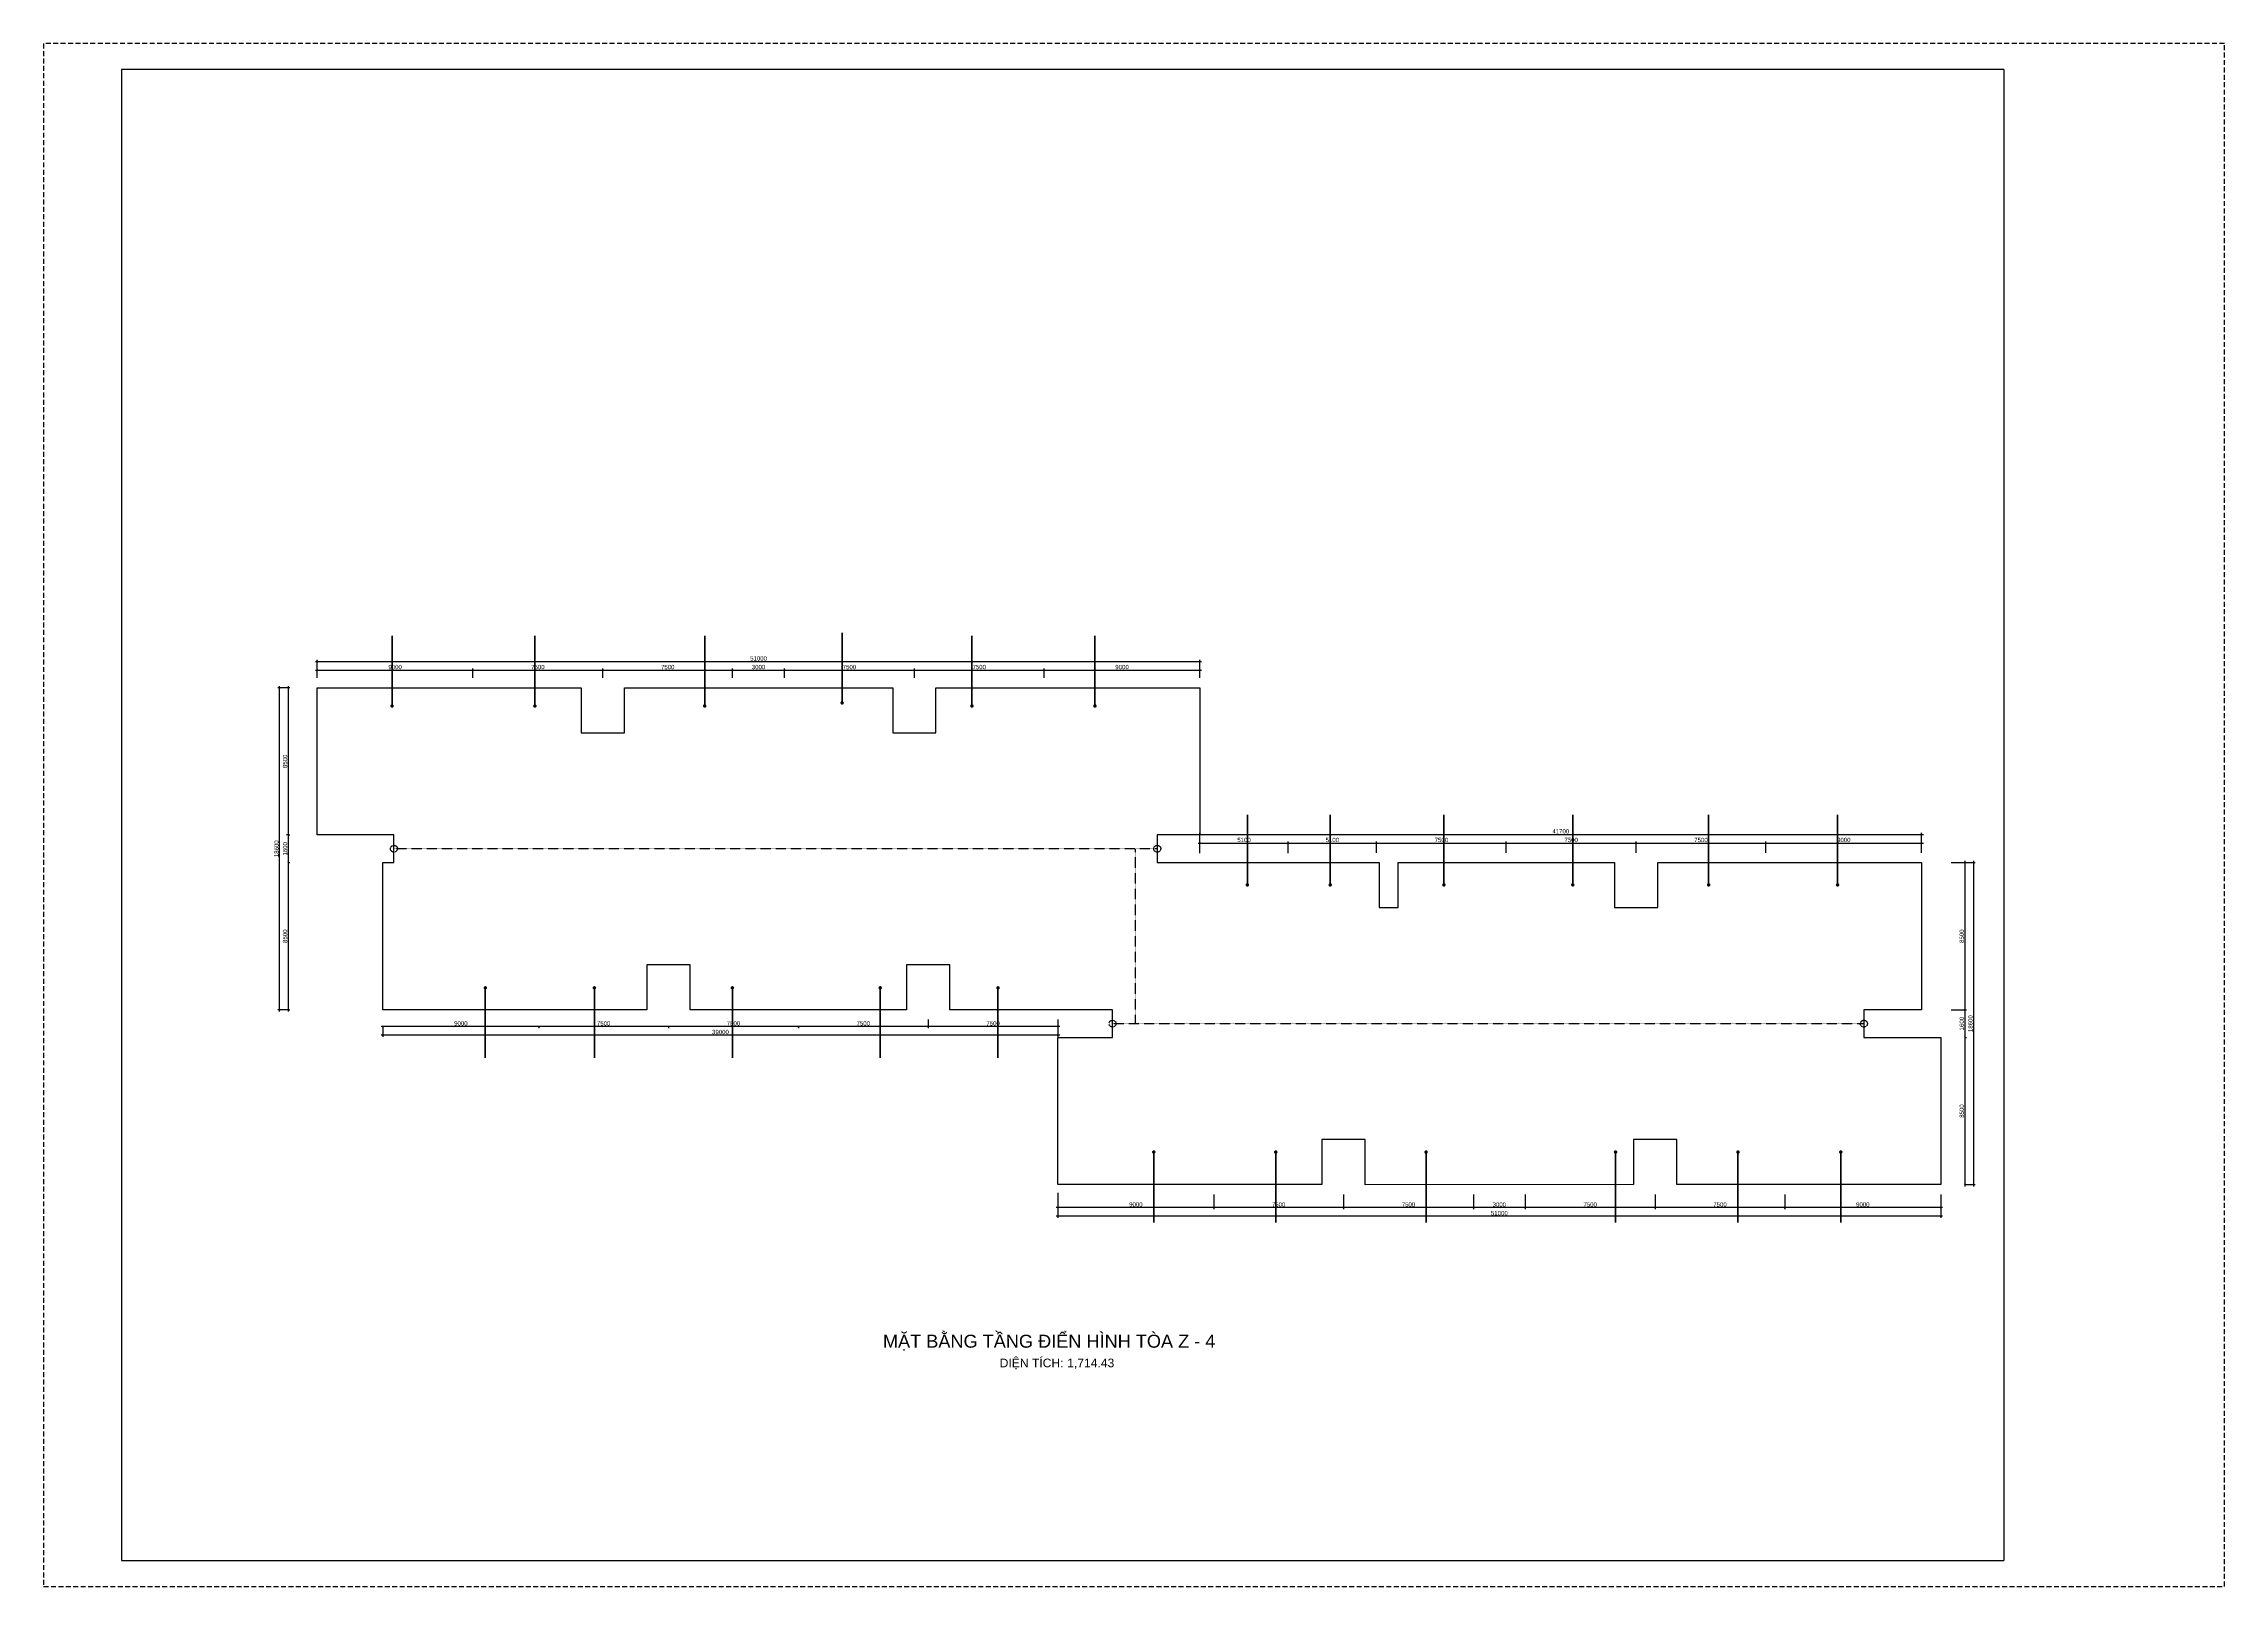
# Model space of a CAD drawing. Header units: millimetres. Extents: x 43 to 126043, y -89269 to -169.
import ezdxf
from ezdxf.enums import TextEntityAlignment as Align

# ---------------------------------------------------------------- set-up
doc = ezdxf.new("R2010")
doc.units = ezdxf.units.MM
doc.linetypes.add('HIDDEN', pattern=[9.525, 6.35, -3.175])
doc.layers.get('0').update_dxf_attribs({"color": 231})
doc.layers.get('DefPoints').update_dxf_attribs({"color": 191})
doc.layers.add('A-SHBD', color=7, linetype='Continuous', lineweight=35)
doc.layers.add('A-TEXT', color=255, linetype='Continuous', lineweight=25)
doc.layers.add('ls-dim', color=7, linetype='Continuous')
doc.layers.add('MDI-BAO', color=1, linetype='Continuous')
doc.layers.add('MDI-HANHLANG', color=5, linetype='HIDDEN', plot=False)
doc.styles.add('250602-MB CO CAU CĂN HO X1-3A-1$0$style1', font='arial.ttf')
doc.styles.add('VTK_Arial', font='arial.ttf', dxfattribs={"width": 0.8})
doc.dimstyles.new('250602-MB CO CAU CĂN HO X1-3A-1$0$Dim_50', dxfattribs={"dimscale": 50, "dimtxt": 2, "dimasz": 1.5, "dimexe": 1, "dimexo": 0, "dimgap": 1, "dimtad": 1, "dimdec": 0, "dimlfac": -1, "dimzin": 12, "dimdsep": 46, "dimtxsty": '250602-MB CO CAU CĂN HO X1-3A-1$0$style1', "dimblk1": '250602-MB CO CAU CĂN HO X1-3A-1$0$_ARCHTICK', "dimblk2": '250602-MB CO CAU CĂN HO X1-3A-1$0$_ARCHTICK', "dimsah": 1, "dimcen": 1.5, "dimdle": 1.5, "dimclrd": 256, "dimclre": 256, "dimclrt": 2, "dimadec": 1, "dimazin": 3, "dimtm": 1e-09, "dimtfac": 0.416667, "dimtdec": 0, "dimtix": 1, "dimtmove": 2, "dimatfit": 3, "dimfxl": 7, "dimfxlon": 1, "dimtolj": 1, "dimtzin": 0, "dimlwd": -1, "dimlwe": -1, "dimarcsym": 1})
doc.dimstyles.new('A-2.5-DIM100', dxfattribs={"dimscale": 100, "dimtxt": 2.5, "dimasz": 1, "dimexe": 1, "dimexo": 0, "dimgap": 0.5, "dimtad": 1, "dimdec": 0, "dimzin": 12, "dimdsep": 46, "dimtxsty": 'VTK_Arial', "dimblk": 'ARCHTICK', "dimcen": 0, "dimdle": 1, "dimclrd": 256, "dimclre": 256, "dimclrt": 7, "dimadec": 1, "dimazin": 3, "dimtfac": 1, "dimtdec": 0, "dimtmove": 0, "dimatfit": 2, "dimfxl": 20, "dimtolj": 1, "dimtzin": 0, "dimlwd": -1, "dimlwe": -1, "dimarcsym": 0})

# ---------------------------------------------------------------- blocks, each defined once
blk = doc.blocks.new('VTK-A1_BoKhungTen')
at = {"layer": 'DefPoints', "linetype": 'HIDDEN', "ltscale": 0.3}
blk.add_lwpolyline([(0, -594), (840, -594), (840, 0), (0, 0)], close=True, dxfattribs=at)
at = {"layer": 'DefPoints'}
for points in [[(755, -10), (30, -10), (30, -584), (755, -584)], [(755, -10), (755, -584)]]:
    blk.add_lwpolyline(points, dxfattribs=at)
blk = doc.blocks.new('250602-MB CO CAU CĂN HO X1-3A-1$0$_ARCHTICK')
at = {"color": 0, "linetype": 'ByBlock', "const_width": 0.15}
blk.add_lwpolyline([(-0.5, -0.5), (0.5, 0.5)], dxfattribs=at)
blk = doc.blocks.new('_ArchTick')
at = {"color": 0, "linetype": 'ByBlock', "const_width": 0.15}
blk.add_lwpolyline([(-0.5, -0.5), (0.5, 0.5)], dxfattribs=at)
blk = doc.blocks.new('*D291')
at = {"layer": 'DefPoints', "color": 0, "transparency": 16777216}
for p in [(24852, -36352), (15852, -36802, 0), (24852, -36802, 0)]:
    blk.add_point(p, dxfattribs=at)
at = {"layer": 'ls-dim', "transparency": 16777216}
for p, q in [((15752, -36352), (24952, -36352)), ((15852, -36802), (15852, -36252)), ((24852, -36802), (24852, -36252))]:
    blk.add_line(p, q, dxfattribs=at)
at = {"layer": 'ls-dim', "transparency": 16777216, "xscale": 100, "yscale": 100, "zscale": 100, "rotation": 180}
blk.add_blockref('_ArchTick', (15852, -36352), dxfattribs=at)
at = {"layer": 'ls-dim', "transparency": 16777216, "xscale": 100, "yscale": 100, "zscale": 100}
blk.add_blockref('_ArchTick', (24852, -36352), dxfattribs=at)
at = {"layer": 'ls-dim', "color": 7, "transparency": 16777216, "insert": (20352, -36175), "char_height": 250, "attachment_point": 5, "style": 'VTK_Arial'}
blk.add_mtext('\\A1;9000', dxfattribs=at)
blk = doc.blocks.new('*D292')
at = {"layer": 'DefPoints', "color": 0, "transparency": 16777216}
for p in [(32352, -36352), (24852, -36802, 0), (32352, -36802, 0)]:
    blk.add_point(p, dxfattribs=at)
at = {"layer": 'ls-dim', "transparency": 16777216}
for p, q in [((24752, -36352), (32452, -36352)), ((24852, -36802), (24852, -36252)), ((32352, -36802), (32352, -36252))]:
    blk.add_line(p, q, dxfattribs=at)
at = {"layer": 'ls-dim', "transparency": 16777216, "xscale": 100, "yscale": 100, "zscale": 100}
for p, rotation in [((24852, -36352), 179.9999999999972), ((32352, -36352), 359.9999999999972)]:
    blk.add_blockref('_ArchTick', p, dxfattribs=dict(at, rotation=rotation))
at = {"layer": 'ls-dim', "color": 7, "transparency": 16777216, "insert": (28602, -36175), "char_height": 250, "attachment_point": 5, "style": 'VTK_Arial'}
blk.add_mtext('\\A1;7500', dxfattribs=at)
blk = doc.blocks.new('*D293')
at = {"layer": 'DefPoints', "color": 0, "transparency": 16777216}
for p in [(39852, -36352), (32352, -36802, 0), (39852, -36802, 0)]:
    blk.add_point(p, dxfattribs=at)
at = {"layer": 'ls-dim', "transparency": 16777216}
for p, q in [((32252, -36352), (39952, -36352)), ((32352, -36802), (32352, -36252)), ((39852, -36802), (39852, -36252))]:
    blk.add_line(p, q, dxfattribs=at)
at = {"layer": 'ls-dim', "transparency": 16777216, "xscale": 100, "yscale": 100, "zscale": 100}
for p, rotation in [((32352, -36352), 179.9999999999972), ((39852, -36352), 359.9999999999972)]:
    blk.add_blockref('_ArchTick', p, dxfattribs=dict(at, rotation=rotation))
at = {"layer": 'ls-dim', "color": 7, "transparency": 16777216, "insert": (36102, -36175), "char_height": 250, "attachment_point": 5, "style": 'VTK_Arial'}
blk.add_mtext('\\A1;7500', dxfattribs=at)
blk = doc.blocks.new('*D294')
at = {"layer": 'DefPoints', "color": 0, "transparency": 16777216}
for p in [(42852, -36352), (39852, -36802, 0), (42852, -36802, 0)]:
    blk.add_point(p, dxfattribs=at)
at = {"layer": 'ls-dim', "transparency": 16777216}
for p, q in [((39752, -36352), (42952, -36352)), ((39852, -36802), (39852, -36252)), ((42852, -36802), (42852, -36252))]:
    blk.add_line(p, q, dxfattribs=at)
at = {"layer": 'ls-dim', "transparency": 16777216, "xscale": 100, "yscale": 100, "zscale": 100}
for p, rotation in [((39852, -36352), 179.9999999999972), ((42852, -36352), 359.9999999999972)]:
    blk.add_blockref('_ArchTick', p, dxfattribs=dict(at, rotation=rotation))
at = {"layer": 'ls-dim', "color": 7, "transparency": 16777216, "insert": (41352, -36175), "char_height": 250, "attachment_point": 5, "style": 'VTK_Arial'}
blk.add_mtext('\\A1;3000', dxfattribs=at)
blk = doc.blocks.new('*D295')
at = {"layer": 'DefPoints', "color": 0, "transparency": 16777216}
for p in [(50352, -36352), (42852, -36802, 0), (50352, -36802, 0)]:
    blk.add_point(p, dxfattribs=at)
at = {"layer": 'ls-dim', "transparency": 16777216}
for p, q in [((42752, -36352), (50452, -36352)), ((42852, -36802), (42852, -36252)), ((50352, -36802), (50352, -36252))]:
    blk.add_line(p, q, dxfattribs=at)
at = {"layer": 'ls-dim', "transparency": 16777216, "xscale": 100, "yscale": 100, "zscale": 100}
for p, rotation in [((42852, -36352), 179.9999999999972), ((50352, -36352), 359.9999999999972)]:
    blk.add_blockref('_ArchTick', p, dxfattribs=dict(at, rotation=rotation))
at = {"layer": 'ls-dim', "color": 7, "transparency": 16777216, "insert": (46602, -36175), "char_height": 250, "attachment_point": 5, "style": 'VTK_Arial'}
blk.add_mtext('\\A1;7500', dxfattribs=at)
blk = doc.blocks.new('*D296')
at = {"layer": 'DefPoints', "color": 0, "transparency": 16777216}
for p in [(57852, -36352), (50352, -36802, 0), (57852, -36802, 0)]:
    blk.add_point(p, dxfattribs=at)
at = {"layer": 'ls-dim', "transparency": 16777216}
for p, q in [((50252, -36352), (57952, -36352)), ((50352, -36802), (50352, -36252)), ((57852, -36802), (57852, -36252))]:
    blk.add_line(p, q, dxfattribs=at)
at = {"layer": 'ls-dim', "transparency": 16777216, "xscale": 100, "yscale": 100, "zscale": 100}
for p, rotation in [((50352, -36352), 179.9999999999972), ((57852, -36352), 359.9999999999972)]:
    blk.add_blockref('_ArchTick', p, dxfattribs=dict(at, rotation=rotation))
at = {"layer": 'ls-dim', "color": 7, "transparency": 16777216, "insert": (54102, -36175), "char_height": 250, "attachment_point": 5, "style": 'VTK_Arial'}
blk.add_mtext('\\A1;7500', dxfattribs=at)
blk = doc.blocks.new('*D297')
at = {"layer": 'DefPoints', "color": 0, "transparency": 16777216}
for p in [(66852, -36352), (57852, -36802, 0), (66852, -36802, 0)]:
    blk.add_point(p, dxfattribs=at)
at = {"layer": 'ls-dim', "transparency": 16777216}
for p, q in [((57752, -36352), (66952, -36352)), ((57852, -36802), (57852, -36252)), ((66852, -36802), (66852, -36252))]:
    blk.add_line(p, q, dxfattribs=at)
at = {"layer": 'ls-dim', "transparency": 16777216, "xscale": 100, "yscale": 100, "zscale": 100}
for p, rotation in [((57852, -36352), 179.9999999999972), ((66852, -36352), 359.9999999999972)]:
    blk.add_blockref('_ArchTick', p, dxfattribs=dict(at, rotation=rotation))
at = {"layer": 'ls-dim', "color": 7, "transparency": 16777216, "insert": (62352, -36175), "char_height": 250, "attachment_point": 5, "style": 'VTK_Arial'}
blk.add_mtext('\\A1;9000', dxfattribs=at)
blk = doc.blocks.new('*D298')
at = {"layer": 'DefPoints', "color": 0, "transparency": 16777216}
for p in [(71952, -46340), (66852, -46917, 0), (71952, -46917, 0)]:
    blk.add_point(p, dxfattribs=at)
at = {"layer": 'ls-dim', "transparency": 16777216}
for p, q in [((66752, -46340), (72052, -46340)), ((66852, -46917), (66852, -46240)), ((71952, -46917), (71952, -46240))]:
    blk.add_line(p, q, dxfattribs=at)
at = {"layer": 'ls-dim', "transparency": 16777216, "xscale": 100, "yscale": 100, "zscale": 100, "rotation": 180}
blk.add_blockref('_ArchTick', (66852, -46340), dxfattribs=at)
at = {"layer": 'ls-dim', "transparency": 16777216, "xscale": 100, "yscale": 100, "zscale": 100}
blk.add_blockref('_ArchTick', (71952, -46340), dxfattribs=at)
at = {"layer": 'ls-dim', "color": 7, "transparency": 16777216, "insert": (69402, -46162), "char_height": 250, "attachment_point": 5, "style": 'VTK_Arial'}
blk.add_mtext('\\A1;5100', dxfattribs=at)
blk = doc.blocks.new('*D299')
at = {"layer": 'DefPoints', "color": 0, "transparency": 16777216}
for p in [(77052, -46340), (71952, -46917, 0), (77052, -46902, 0)]:
    blk.add_point(p, dxfattribs=at)
at = {"layer": 'ls-dim', "transparency": 16777216}
for p, q in [((71852, -46340), (77152, -46340)), ((71952, -46917), (71952, -46240)), ((77052, -46902), (77052, -46240))]:
    blk.add_line(p, q, dxfattribs=at)
at = {"layer": 'ls-dim', "transparency": 16777216, "xscale": 100, "yscale": 100, "zscale": 100, "rotation": 180}
blk.add_blockref('_ArchTick', (71952, -46340), dxfattribs=at)
at = {"layer": 'ls-dim', "transparency": 16777216, "xscale": 100, "yscale": 100, "zscale": 100}
blk.add_blockref('_ArchTick', (77052, -46340), dxfattribs=at)
at = {"layer": 'ls-dim', "color": 7, "transparency": 16777216, "insert": (74502, -46162), "char_height": 250, "attachment_point": 5, "style": 'VTK_Arial'}
blk.add_mtext('\\A1;5100', dxfattribs=at)
blk = doc.blocks.new('*D300')
at = {"layer": 'DefPoints', "color": 0, "transparency": 16777216}
for p in [(84552, -46340), (77052, -46902, 0), (84552, -46902, 0)]:
    blk.add_point(p, dxfattribs=at)
at = {"layer": 'ls-dim', "transparency": 16777216}
for p, q in [((76952, -46340), (84652, -46340)), ((77052, -46902), (77052, -46240)), ((84552, -46902), (84552, -46240))]:
    blk.add_line(p, q, dxfattribs=at)
at = {"layer": 'ls-dim', "transparency": 16777216, "xscale": 100, "yscale": 100, "zscale": 100, "rotation": 180}
blk.add_blockref('_ArchTick', (77052, -46340), dxfattribs=at)
at = {"layer": 'ls-dim', "transparency": 16777216, "xscale": 100, "yscale": 100, "zscale": 100}
blk.add_blockref('_ArchTick', (84552, -46340), dxfattribs=at)
at = {"layer": 'ls-dim', "color": 7, "transparency": 16777216, "insert": (80802, -46162), "char_height": 250, "attachment_point": 5, "style": 'VTK_Arial'}
blk.add_mtext('\\A1;7500', dxfattribs=at)
blk = doc.blocks.new('*D301')
at = {"layer": 'DefPoints', "color": 0, "transparency": 16777216}
for p in [(92052, -46340), (84552, -46902, 0), (92052, -46902, 0)]:
    blk.add_point(p, dxfattribs=at)
at = {"layer": 'ls-dim', "transparency": 16777216}
for p, q in [((84452, -46340), (92152, -46340)), ((84552, -46902), (84552, -46240)), ((92052, -46902), (92052, -46240))]:
    blk.add_line(p, q, dxfattribs=at)
at = {"layer": 'ls-dim', "transparency": 16777216, "xscale": 100, "yscale": 100, "zscale": 100, "rotation": 180}
blk.add_blockref('_ArchTick', (84552, -46340), dxfattribs=at)
at = {"layer": 'ls-dim', "transparency": 16777216, "xscale": 100, "yscale": 100, "zscale": 100}
blk.add_blockref('_ArchTick', (92052, -46340), dxfattribs=at)
at = {"layer": 'ls-dim', "color": 7, "transparency": 16777216, "insert": (88302, -46162), "char_height": 250, "attachment_point": 5, "style": 'VTK_Arial'}
blk.add_mtext('\\A1;7500', dxfattribs=at)
blk = doc.blocks.new('*D302')
at = {"layer": 'DefPoints', "color": 0, "transparency": 16777216}
for p in [(99552, -46340), (92052, -46902, 0), (99552, -46902, 0)]:
    blk.add_point(p, dxfattribs=at)
at = {"layer": 'ls-dim', "transparency": 16777216}
for p, q in [((91952, -46340), (99652, -46340)), ((92052, -46902), (92052, -46240)), ((99552, -46902), (99552, -46240))]:
    blk.add_line(p, q, dxfattribs=at)
at = {"layer": 'ls-dim', "transparency": 16777216, "xscale": 100, "yscale": 100, "zscale": 100, "rotation": 180}
blk.add_blockref('_ArchTick', (92052, -46340), dxfattribs=at)
at = {"layer": 'ls-dim', "transparency": 16777216, "xscale": 100, "yscale": 100, "zscale": 100}
blk.add_blockref('_ArchTick', (99552, -46340), dxfattribs=at)
at = {"layer": 'ls-dim', "color": 7, "transparency": 16777216, "insert": (95802, -46162), "char_height": 250, "attachment_point": 5, "style": 'VTK_Arial'}
blk.add_mtext('\\A1;7500', dxfattribs=at)
blk = doc.blocks.new('*D303')
at = {"layer": 'DefPoints', "color": 0, "transparency": 16777216}
for p in [(108552, -46340), (99552, -46902, 0), (108552, -46902, 0)]:
    blk.add_point(p, dxfattribs=at)
at = {"layer": 'ls-dim', "transparency": 16777216}
for p, q in [((99452, -46340), (108652, -46340)), ((99552, -46902), (99552, -46240)), ((108552, -46902), (108552, -46240))]:
    blk.add_line(p, q, dxfattribs=at)
at = {"layer": 'ls-dim', "transparency": 16777216, "xscale": 100, "yscale": 100, "zscale": 100, "rotation": 180}
blk.add_blockref('_ArchTick', (99552, -46340), dxfattribs=at)
at = {"layer": 'ls-dim', "transparency": 16777216, "xscale": 100, "yscale": 100, "zscale": 100}
blk.add_blockref('_ArchTick', (108552, -46340), dxfattribs=at)
at = {"layer": 'ls-dim', "color": 7, "transparency": 16777216, "insert": (104052, -46162), "char_height": 250, "attachment_point": 5, "style": 'VTK_Arial'}
blk.add_mtext('\\A1;9000', dxfattribs=at)
blk = doc.blocks.new('*D304')
at = {"layer": 'DefPoints', "color": 0, "transparency": 16777216}
for p in [(110252, -47468, 0), (110252, -55968, 0), (111047, -55968)]:
    blk.add_point(p, dxfattribs=at)
at = {"layer": 'ls-dim', "transparency": 16777216}
for p, q in [((110252, -47468), (111147, -47468)), ((111047, -47368), (111047, -56068)), ((110252, -55968), (111147, -55968))]:
    blk.add_line(p, q, dxfattribs=at)
at = {"layer": 'ls-dim', "transparency": 16777216, "xscale": 100, "yscale": 100, "zscale": 100}
for p, rotation in [((111047, -47468), 90), ((111047, -55968), 270)]:
    blk.add_blockref('_ArchTick', p, dxfattribs=dict(at, rotation=rotation))
at = {"layer": 'ls-dim', "color": 7, "transparency": 16777216, "insert": (110869, -51718), "char_height": 250, "attachment_point": 5, "rotation": 90, "style": 'VTK_Arial'}
blk.add_mtext('\\A1;8500', dxfattribs=at)
blk = doc.blocks.new('*D305')
at = {"layer": 'DefPoints', "color": 0, "transparency": 16777216}
for p in [(110252, -55968, 0), (111047, -57568, 0), (111047, -57568)]:
    blk.add_point(p, dxfattribs=at)
at = {"layer": 'ls-dim', "transparency": 16777216}
for p, q in [((110252, -55968), (111147, -55968)), ((111047, -55868), (111047, -57668)), ((111047, -57568), (111147, -57568))]:
    blk.add_line(p, q, dxfattribs=at)
at = {"layer": 'ls-dim', "transparency": 16777216, "xscale": 100, "yscale": 100, "zscale": 100}
for p, rotation in [((111047, -55968), 90), ((111047, -57568), 270)]:
    blk.add_blockref('_ArchTick', p, dxfattribs=dict(at, rotation=rotation))
at = {"layer": 'ls-dim', "color": 7, "transparency": 16777216, "insert": (110869, -56768), "char_height": 250, "attachment_point": 5, "rotation": 90, "style": 'VTK_Arial'}
blk.add_mtext('\\A1;1600', dxfattribs=at)
blk = doc.blocks.new('*D306')
at = {"layer": 'DefPoints', "color": 0, "transparency": 16777216}
for p in [(111047, -57568, 0), (111047, -66068, 0), (111047, -66068)]:
    blk.add_point(p, dxfattribs=at)
at = {"layer": 'ls-dim', "transparency": 16777216}
for p, q in [((111047, -57468), (111047, -66168)), ((111047, -57568), (111147, -57568)), ((111047, -66068), (111147, -66068))]:
    blk.add_line(p, q, dxfattribs=at)
at = {"layer": 'ls-dim', "transparency": 16777216, "xscale": 100, "yscale": 100, "zscale": 100}
for p, rotation in [((111047, -57568), 90), ((111047, -66068), 270)]:
    blk.add_blockref('_ArchTick', p, dxfattribs=dict(at, rotation=rotation))
at = {"layer": 'ls-dim', "color": 7, "transparency": 16777216, "insert": (110869, -61818), "char_height": 250, "attachment_point": 5, "rotation": 90, "style": 'VTK_Arial'}
blk.add_mtext('\\A1;8500', dxfattribs=at)
blk = doc.blocks.new('*D307')
at = {"layer": 'DefPoints', "color": 0, "transparency": 16777216}
for p in [(100652, -66635, 0), (109652, -66635, 0), (100652, -67392)]:
    blk.add_point(p, dxfattribs=at)
at = {"layer": 'ls-dim', "transparency": 16777216}
for p, q in [((100652, -66635), (100652, -67492)), ((109652, -66635), (109652, -67492)), ((109752, -67392), (100552, -67392))]:
    blk.add_line(p, q, dxfattribs=at)
at = {"layer": 'ls-dim', "transparency": 16777216, "xscale": 100, "yscale": 100, "zscale": 100, "rotation": 180}
blk.add_blockref('_ArchTick', (100652, -67392), dxfattribs=at)
at = {"layer": 'ls-dim', "transparency": 16777216, "xscale": 100, "yscale": 100, "zscale": 100}
blk.add_blockref('_ArchTick', (109652, -67392), dxfattribs=at)
at = {"layer": 'ls-dim', "color": 7, "transparency": 16777216, "insert": (105152, -67215), "char_height": 250, "attachment_point": 5, "style": 'VTK_Arial'}
blk.add_mtext('\\A1;9000', dxfattribs=at)
blk = doc.blocks.new('*D308')
at = {"layer": 'DefPoints', "color": 0, "transparency": 16777216}
for p in [(93152, -66635, 0), (100652, -66635, 0), (93152, -67392)]:
    blk.add_point(p, dxfattribs=at)
at = {"layer": 'ls-dim', "transparency": 16777216}
for p, q in [((93152, -66635), (93152, -67492)), ((100652, -66635), (100652, -67492)), ((100752, -67392), (93052, -67392))]:
    blk.add_line(p, q, dxfattribs=at)
at = {"layer": 'ls-dim', "transparency": 16777216, "xscale": 100, "yscale": 100, "zscale": 100, "rotation": 180}
blk.add_blockref('_ArchTick', (93152, -67392), dxfattribs=at)
at = {"layer": 'ls-dim', "transparency": 16777216, "xscale": 100, "yscale": 100, "zscale": 100}
blk.add_blockref('_ArchTick', (100652, -67392), dxfattribs=at)
at = {"layer": 'ls-dim', "color": 7, "transparency": 16777216, "insert": (96902, -67215), "char_height": 250, "attachment_point": 5, "style": 'VTK_Arial'}
blk.add_mtext('\\A1;7500', dxfattribs=at)
blk = doc.blocks.new('*D309')
at = {"layer": 'DefPoints', "color": 0, "transparency": 16777216}
for p in [(85652, -66635, 0), (93152, -66635, 0), (85652, -67392)]:
    blk.add_point(p, dxfattribs=at)
at = {"layer": 'ls-dim', "transparency": 16777216}
for p, q in [((85652, -66635), (85652, -67492)), ((93152, -66635), (93152, -67492)), ((93252, -67392), (85552, -67392))]:
    blk.add_line(p, q, dxfattribs=at)
at = {"layer": 'ls-dim', "transparency": 16777216, "xscale": 100, "yscale": 100, "zscale": 100, "rotation": 180}
blk.add_blockref('_ArchTick', (85652, -67392), dxfattribs=at)
at = {"layer": 'ls-dim', "transparency": 16777216, "xscale": 100, "yscale": 100, "zscale": 100}
blk.add_blockref('_ArchTick', (93152, -67392), dxfattribs=at)
at = {"layer": 'ls-dim', "color": 7, "transparency": 16777216, "insert": (89402, -67215), "char_height": 250, "attachment_point": 5, "style": 'VTK_Arial'}
blk.add_mtext('\\A1;7500', dxfattribs=at)
blk = doc.blocks.new('*D310')
at = {"layer": 'DefPoints', "color": 0, "transparency": 16777216}
for p in [(82652, -66635, 0), (85652, -66635, 0), (82652, -67392)]:
    blk.add_point(p, dxfattribs=at)
at = {"layer": 'ls-dim', "transparency": 16777216}
for p, q in [((82652, -66635), (82652, -67492)), ((85652, -66635), (85652, -67492)), ((85752, -67392), (82552, -67392))]:
    blk.add_line(p, q, dxfattribs=at)
at = {"layer": 'ls-dim', "transparency": 16777216, "xscale": 100, "yscale": 100, "zscale": 100, "rotation": 180}
blk.add_blockref('_ArchTick', (82652, -67392), dxfattribs=at)
at = {"layer": 'ls-dim', "transparency": 16777216, "xscale": 100, "yscale": 100, "zscale": 100}
blk.add_blockref('_ArchTick', (85652, -67392), dxfattribs=at)
at = {"layer": 'ls-dim', "color": 7, "transparency": 16777216, "insert": (84152, -67215), "char_height": 250, "attachment_point": 5, "style": 'VTK_Arial'}
blk.add_mtext('\\A1;3000', dxfattribs=at)
blk = doc.blocks.new('*D311')
at = {"layer": 'DefPoints', "color": 0, "transparency": 16777216}
for p in [(75152, -66635, 0), (82652, -66635, 0), (75152, -67392)]:
    blk.add_point(p, dxfattribs=at)
at = {"layer": 'ls-dim', "transparency": 16777216}
for p, q in [((75152, -66635), (75152, -67492)), ((82652, -66635), (82652, -67492)), ((82752, -67392), (75052, -67392))]:
    blk.add_line(p, q, dxfattribs=at)
at = {"layer": 'ls-dim', "transparency": 16777216, "xscale": 100, "yscale": 100, "zscale": 100, "rotation": 180}
blk.add_blockref('_ArchTick', (75152, -67392), dxfattribs=at)
at = {"layer": 'ls-dim', "transparency": 16777216, "xscale": 100, "yscale": 100, "zscale": 100}
blk.add_blockref('_ArchTick', (82652, -67392), dxfattribs=at)
at = {"layer": 'ls-dim', "color": 7, "transparency": 16777216, "insert": (78902, -67215), "char_height": 250, "attachment_point": 5, "style": 'VTK_Arial'}
blk.add_mtext('\\A1;7500', dxfattribs=at)
blk = doc.blocks.new('*D312')
at = {"layer": 'DefPoints', "color": 0, "transparency": 16777216}
for p in [(67652, -66635, 0), (75152, -66635, 0), (67652, -67392)]:
    blk.add_point(p, dxfattribs=at)
at = {"layer": 'ls-dim', "transparency": 16777216}
for p, q in [((67652, -66635), (67652, -67492)), ((75152, -66635), (75152, -67492)), ((75252, -67392), (67552, -67392))]:
    blk.add_line(p, q, dxfattribs=at)
at = {"layer": 'ls-dim', "transparency": 16777216, "xscale": 100, "yscale": 100, "zscale": 100, "rotation": 180}
blk.add_blockref('_ArchTick', (67652, -67392), dxfattribs=at)
at = {"layer": 'ls-dim', "transparency": 16777216, "xscale": 100, "yscale": 100, "zscale": 100}
blk.add_blockref('_ArchTick', (75152, -67392), dxfattribs=at)
at = {"layer": 'ls-dim', "color": 7, "transparency": 16777216, "insert": (71402, -67215), "char_height": 250, "attachment_point": 5, "style": 'VTK_Arial'}
blk.add_mtext('\\A1;7500', dxfattribs=at)
blk = doc.blocks.new('*D313')
at = {"layer": 'DefPoints', "color": 0, "transparency": 16777216}
for p in [(58652, -66538, 0), (67652, -66635, 0), (58652, -67392)]:
    blk.add_point(p, dxfattribs=at)
at = {"layer": 'ls-dim', "transparency": 16777216}
for p, q in [((58652, -66538), (58652, -67492)), ((67652, -66635), (67652, -67492)), ((67752, -67392), (58552, -67392))]:
    blk.add_line(p, q, dxfattribs=at)
at = {"layer": 'ls-dim', "transparency": 16777216, "xscale": 100, "yscale": 100, "zscale": 100, "rotation": 180}
blk.add_blockref('_ArchTick', (58652, -67392), dxfattribs=at)
at = {"layer": 'ls-dim', "transparency": 16777216, "xscale": 100, "yscale": 100, "zscale": 100}
blk.add_blockref('_ArchTick', (67652, -67392), dxfattribs=at)
at = {"layer": 'ls-dim', "color": 7, "transparency": 16777216, "insert": (63152, -67215), "char_height": 250, "attachment_point": 5, "style": 'VTK_Arial'}
blk.add_mtext('\\A1;9000', dxfattribs=at)
blk = doc.blocks.new('*D314')
at = {"layer": 'DefPoints', "color": 0, "transparency": 16777216}
for p in [(51152, -56535, 0), (58652, -56535, 0), (51152, -56931)]:
    blk.add_point(p, dxfattribs=at)
at = {"layer": 'ls-dim', "transparency": 16777216}
for p, q in [((51152, -56535), (51152, -57031)), ((58652, -56535), (58652, -57031)), ((58752, -56931), (51052, -56931))]:
    blk.add_line(p, q, dxfattribs=at)
at = {"layer": 'ls-dim', "transparency": 16777216, "xscale": 100, "yscale": 100, "zscale": 100, "rotation": 180}
blk.add_blockref('_ArchTick', (51152, -56931), dxfattribs=at)
at = {"layer": 'ls-dim', "transparency": 16777216, "xscale": 100, "yscale": 100, "zscale": 100}
blk.add_blockref('_ArchTick', (58652, -56931), dxfattribs=at)
at = {"layer": 'ls-dim', "color": 7, "transparency": 16777216, "insert": (54902, -56754), "char_height": 250, "attachment_point": 5, "style": 'VTK_Arial'}
blk.add_mtext('\\A1;7500', dxfattribs=at)
blk = doc.blocks.new('*D315')
at = {"layer": 'DefPoints', "color": 0, "transparency": 16777216}
for p in [(51152, -56535, 0), (43652, -56931, 0), (43652, -56931)]:
    blk.add_point(p, dxfattribs=at)
at = {"layer": 'ls-dim', "transparency": 16777216}
for p, q in [((51152, -56535), (51152, -57031)), ((51252, -56931), (43552, -56931)), ((43652, -56931), (43652, -57031))]:
    blk.add_line(p, q, dxfattribs=at)
at = {"layer": 'ls-dim', "transparency": 16777216, "xscale": 100, "yscale": 100, "zscale": 100, "rotation": 180}
blk.add_blockref('_ArchTick', (43652, -56931), dxfattribs=at)
at = {"layer": 'ls-dim', "transparency": 16777216, "xscale": 100, "yscale": 100, "zscale": 100}
blk.add_blockref('_ArchTick', (51152, -56931), dxfattribs=at)
at = {"layer": 'ls-dim', "color": 7, "transparency": 16777216, "insert": (47402, -56754), "char_height": 250, "attachment_point": 5, "style": 'VTK_Arial'}
blk.add_mtext('\\A1;7500', dxfattribs=at)
blk = doc.blocks.new('*D316')
at = {"layer": 'DefPoints', "color": 0, "transparency": 16777216}
for p in [(36152, -56931, 0), (36152, -56931), (43652, -56931, 0)]:
    blk.add_point(p, dxfattribs=at)
at = {"layer": 'ls-dim', "transparency": 16777216}
for p, q in [((43752, -56931), (36052, -56931)), ((36152, -56931), (36152, -57031)), ((43652, -56931), (43652, -57031))]:
    blk.add_line(p, q, dxfattribs=at)
at = {"layer": 'ls-dim', "transparency": 16777216, "xscale": 100, "yscale": 100, "zscale": 100, "rotation": 180}
blk.add_blockref('_ArchTick', (36152, -56931), dxfattribs=at)
at = {"layer": 'ls-dim', "transparency": 16777216, "xscale": 100, "yscale": 100, "zscale": 100}
blk.add_blockref('_ArchTick', (43652, -56931), dxfattribs=at)
at = {"layer": 'ls-dim', "color": 7, "transparency": 16777216, "insert": (39902, -56754), "char_height": 250, "attachment_point": 5, "style": 'VTK_Arial'}
blk.add_mtext('\\A1;7500', dxfattribs=at)
blk = doc.blocks.new('*D317')
at = {"layer": 'DefPoints', "color": 0, "transparency": 16777216}
for p in [(28652, -56931, 0), (28652, -56931), (36152, -56931, 0)]:
    blk.add_point(p, dxfattribs=at)
at = {"layer": 'ls-dim', "transparency": 16777216}
for p, q in [((36252, -56931), (28552, -56931)), ((28652, -56931), (28652, -57031)), ((36152, -56931), (36152, -57031))]:
    blk.add_line(p, q, dxfattribs=at)
at = {"layer": 'ls-dim', "transparency": 16777216, "xscale": 100, "yscale": 100, "zscale": 100, "rotation": 180}
blk.add_blockref('_ArchTick', (28652, -56931), dxfattribs=at)
at = {"layer": 'ls-dim', "transparency": 16777216, "xscale": 100, "yscale": 100, "zscale": 100}
blk.add_blockref('_ArchTick', (36152, -56931), dxfattribs=at)
at = {"layer": 'ls-dim', "color": 7, "transparency": 16777216, "insert": (32402, -56754), "char_height": 250, "attachment_point": 5, "style": 'VTK_Arial'}
blk.add_mtext('\\A1;7500', dxfattribs=at)
blk = doc.blocks.new('*D318')
at = {"layer": 'DefPoints', "color": 0, "transparency": 16777216}
for p in [(19652, -56931, 0), (19652, -56931), (28652, -56931, 0)]:
    blk.add_point(p, dxfattribs=at)
at = {"layer": 'ls-dim', "transparency": 16777216}
for p, q in [((28752, -56931), (19552, -56931)), ((19652, -56931), (19652, -57031)), ((28652, -56931), (28652, -57031))]:
    blk.add_line(p, q, dxfattribs=at)
at = {"layer": 'ls-dim', "transparency": 16777216, "xscale": 100, "yscale": 100, "zscale": 100, "rotation": 180}
blk.add_blockref('_ArchTick', (19652, -56931), dxfattribs=at)
at = {"layer": 'ls-dim', "transparency": 16777216, "xscale": 100, "yscale": 100, "zscale": 100}
blk.add_blockref('_ArchTick', (28652, -56931), dxfattribs=at)
at = {"layer": 'ls-dim', "color": 7, "transparency": 16777216, "insert": (24152, -56754), "char_height": 250, "attachment_point": 5, "style": 'VTK_Arial'}
blk.add_mtext('\\A1;9000', dxfattribs=at)
blk = doc.blocks.new('*D319')
at = {"layer": 'DefPoints', "color": 0, "transparency": 16777216}
for p in [(14172, -37369, 0), (14172, -45869, 0), (14172, -45869)]:
    blk.add_point(p, dxfattribs=at)
at = {"layer": 'ls-dim', "transparency": 16777216}
for p, q in [((14172, -37369), (14072, -37369)), ((14172, -37269), (14172, -45969)), ((14172, -45869), (14072, -45869))]:
    blk.add_line(p, q, dxfattribs=at)
at = {"layer": 'ls-dim', "transparency": 16777216, "xscale": 100, "yscale": 100, "zscale": 100}
for p, rotation in [((14172, -37369), 90), ((14172, -45869), 270)]:
    blk.add_blockref('_ArchTick', p, dxfattribs=dict(at, rotation=rotation))
at = {"layer": 'ls-dim', "color": 7, "transparency": 16777216, "insert": (13994, -41619), "char_height": 250, "attachment_point": 5, "rotation": 90, "style": 'VTK_Arial'}
blk.add_mtext('\\A1;8500', dxfattribs=at)
blk = doc.blocks.new('*D320')
at = {"layer": 'DefPoints', "color": 0, "transparency": 16777216}
for p in [(14172, -45869, 0), (14172, -47469, 0), (14172, -47469)]:
    blk.add_point(p, dxfattribs=at)
at = {"layer": 'ls-dim', "transparency": 16777216}
for p, q in [((14172, -45769), (14172, -47569)), ((14172, -45869), (14272, -45869)), ((14172, -47469), (14272, -47469))]:
    blk.add_line(p, q, dxfattribs=at)
at = {"layer": 'ls-dim', "transparency": 16777216, "xscale": 100, "yscale": 100, "zscale": 100}
for p, rotation in [((14172, -45869), 90), ((14172, -47469), 270)]:
    blk.add_blockref('_ArchTick', p, dxfattribs=dict(at, rotation=rotation))
at = {"layer": 'ls-dim', "color": 7, "transparency": 16777216, "insert": (13994, -46669), "char_height": 250, "attachment_point": 5, "rotation": 90, "style": 'VTK_Arial'}
blk.add_mtext('\\A1;1600', dxfattribs=at)
blk = doc.blocks.new('*D321')
at = {"layer": 'DefPoints', "color": 0, "transparency": 16777216}
for p in [(14172, -47469, 0), (14172, -55969, 0), (14172, -55969)]:
    blk.add_point(p, dxfattribs=at)
at = {"layer": 'ls-dim', "transparency": 16777216}
for p, q in [((14172, -47369), (14172, -56069)), ((14172, -47469), (14272, -47469)), ((14172, -55969), (14272, -55969))]:
    blk.add_line(p, q, dxfattribs=at)
at = {"layer": 'ls-dim', "transparency": 16777216, "xscale": 100, "yscale": 100, "zscale": 100}
for p, rotation in [((14172, -47469), 90), ((14172, -55969), 270)]:
    blk.add_blockref('_ArchTick', p, dxfattribs=dict(at, rotation=rotation))
at = {"layer": 'ls-dim', "color": 7, "transparency": 16777216, "insert": (13994, -51719), "char_height": 250, "attachment_point": 5, "rotation": 90, "style": 'VTK_Arial'}
blk.add_mtext('\\A1;8500', dxfattribs=at)
blk = doc.blocks.new('*D322')
at = {"layer": 'DefPoints', "color": 0, "transparency": 16777216}
for p in [(66852, -35852), (66852, -36527), (15852, -36802, 0)]:
    blk.add_point(p, dxfattribs=at)
at = {"layer": 'ls-dim', "transparency": 16777216}
for p, q in [((15752, -35852), (66952, -35852)), ((15852, -36802), (15852, -35752)), ((66852, -36527), (66852, -35752))]:
    blk.add_line(p, q, dxfattribs=at)
at = {"layer": 'ls-dim', "transparency": 16777216, "xscale": 100, "yscale": 100, "zscale": 100}
for p, rotation in [((15852, -35852), 179.9999999999972), ((66852, -35852), 359.9999999999972)]:
    blk.add_blockref('_ArchTick', p, dxfattribs=dict(at, rotation=rotation))
at = {"layer": 'ls-dim', "color": 7, "transparency": 16777216, "insert": (41352, -35675), "char_height": 250, "attachment_point": 5, "style": 'VTK_Arial'}
blk.add_mtext('\\A1;51000', dxfattribs=at)
blk = doc.blocks.new('*D323')
at = {"layer": 'DefPoints', "color": 0, "transparency": 16777216}
for p in [(108552, -45840), (108552, -46571), (66852, -46917, 0)]:
    blk.add_point(p, dxfattribs=at)
at = {"layer": 'ls-dim', "transparency": 16777216}
for p, q in [((66752, -45840), (108652, -45840)), ((66852, -46917), (66852, -45740)), ((108552, -46571), (108552, -45740))]:
    blk.add_line(p, q, dxfattribs=at)
at = {"layer": 'ls-dim', "transparency": 16777216, "xscale": 100, "yscale": 100, "zscale": 100, "rotation": 180}
blk.add_blockref('_ArchTick', (66852, -45840), dxfattribs=at)
at = {"layer": 'ls-dim', "transparency": 16777216, "xscale": 100, "yscale": 100, "zscale": 100}
blk.add_blockref('_ArchTick', (108552, -45840), dxfattribs=at)
at = {"layer": 'ls-dim', "color": 7, "transparency": 16777216, "insert": (87702, -45662), "char_height": 250, "attachment_point": 5, "style": 'VTK_Arial'}
blk.add_mtext('\\A1;41700', dxfattribs=at)
blk = doc.blocks.new('*D324')
at = {"layer": 'DefPoints', "color": 0, "transparency": 16777216}
for p in [(110252, -47468, 0), (111047, -66068, 0), (111547, -66068)]:
    blk.add_point(p, dxfattribs=at)
at = {"layer": 'ls-dim', "transparency": 16777216}
for p, q in [((110252, -47468), (111647, -47468)), ((111547, -47368), (111547, -66168)), ((111047, -66068), (111647, -66068))]:
    blk.add_line(p, q, dxfattribs=at)
at = {"layer": 'ls-dim', "transparency": 16777216, "xscale": 100, "yscale": 100, "zscale": 100}
for p, rotation in [((111547, -47468), 90), ((111547, -66068), 270)]:
    blk.add_blockref('_ArchTick', p, dxfattribs=dict(at, rotation=rotation))
at = {"layer": 'ls-dim', "color": 7, "transparency": 16777216, "insert": (111369, -56768), "char_height": 250, "attachment_point": 5, "rotation": 90, "style": 'VTK_Arial'}
blk.add_mtext('\\A1;18600', dxfattribs=at)
blk = doc.blocks.new('*D325')
at = {"layer": 'DefPoints', "color": 0, "transparency": 16777216}
for p in [(109652, -66635, 0), (58652, -67015), (58652, -67892)]:
    blk.add_point(p, dxfattribs=at)
at = {"layer": 'ls-dim', "transparency": 16777216}
for p, q in [((109652, -66635), (109652, -67992)), ((109752, -67892), (58552, -67892)), ((58652, -67015), (58652, -67992))]:
    blk.add_line(p, q, dxfattribs=at)
at = {"layer": 'ls-dim', "transparency": 16777216, "xscale": 100, "yscale": 100, "zscale": 100, "rotation": 180}
blk.add_blockref('_ArchTick', (58652, -67892), dxfattribs=at)
at = {"layer": 'ls-dim', "transparency": 16777216, "xscale": 100, "yscale": 100, "zscale": 100}
blk.add_blockref('_ArchTick', (109652, -67892), dxfattribs=at)
at = {"layer": 'ls-dim', "color": 7, "transparency": 16777216, "insert": (84152, -67715), "char_height": 250, "attachment_point": 5, "style": 'VTK_Arial'}
blk.add_mtext('\\A1;51000', dxfattribs=at)
blk = doc.blocks.new('*D326')
at = {"layer": 'DefPoints', "color": 0, "transparency": 16777216}
for p in [(58652, -56535, 0), (19652, -56931), (19652, -57431)]:
    blk.add_point(p, dxfattribs=at)
at = {"layer": 'ls-dim', "transparency": 16777216}
for p, q in [((58652, -56535), (58652, -57531)), ((58752, -57431), (19552, -57431)), ((19652, -56931), (19652, -57531))]:
    blk.add_line(p, q, dxfattribs=at)
at = {"layer": 'ls-dim', "transparency": 16777216, "xscale": 100, "yscale": 100, "zscale": 100, "rotation": 180}
blk.add_blockref('_ArchTick', (19652, -57431), dxfattribs=at)
at = {"layer": 'ls-dim', "transparency": 16777216, "xscale": 100, "yscale": 100, "zscale": 100}
blk.add_blockref('_ArchTick', (58652, -57431), dxfattribs=at)
at = {"layer": 'ls-dim', "color": 7, "transparency": 16777216, "insert": (39152, -57253), "char_height": 250, "attachment_point": 5, "style": 'VTK_Arial'}
blk.add_mtext('\\A1;39000', dxfattribs=at)
blk = doc.blocks.new('*D327')
at = {"layer": 'DefPoints', "color": 0, "transparency": 16777216}
for p in [(13672, -37369), (14261, -37369), (14172, -55969, 0)]:
    blk.add_point(p, dxfattribs=at)
at = {"layer": 'ls-dim', "transparency": 16777216}
for p, q in [((14261, -37369), (13572, -37369)), ((13672, -56069), (13672, -37269)), ((14172, -55969), (13572, -55969))]:
    blk.add_line(p, q, dxfattribs=at)
at = {"layer": 'ls-dim', "transparency": 16777216, "xscale": 100, "yscale": 100, "zscale": 100}
for p, rotation in [((13672, -37369), 90), ((13672, -55969), 270)]:
    blk.add_blockref('_ArchTick', p, dxfattribs=dict(at, rotation=rotation))
at = {"layer": 'ls-dim', "color": 7, "transparency": 16777216, "insert": (13494, -46669), "char_height": 250, "attachment_point": 5, "rotation": 90, "style": 'VTK_Arial'}
blk.add_mtext('\\A1;18600', dxfattribs=at)

msp = doc.modelspace()

# ---------------------------------------------------------------- linework, layer by layer
at = {"layer": 'MDI-BAO', "elevation": 0}
msp.add_lwpolyline([(15851.9, -37368.5), (31101.9, -37368.5), (31101.9, -39968.2), (33601.9, -39968.2), (33601.9, -37368.5), (49101.9, -37368.5), (49101, -39968), (51601.9, -39968), (51601.9, -37368.5), (66851.9, -37368.5), (66851.9, -45868.5), (64386.9, -45868.5), (64386.9, -47468.5), (77201.9, -47468.5), (77201.9, -50067.9), (78301.9, -50067.9), (78301.9, -47468.5), (90801.9, -47468.5), (90801.9, -50067.9), (93301.9, -50068.1), (93301.9, -47468.5), (108551.9, -47468.5), (108551.9, -55968.5), (105216.9, -55968.5), (105216.9, -57568.5), (109651.9, -57568.5), (109651.9, -66068.5), (94401.9, -66068.4), (94402.8, -63469), (91901.9, -63469), (91901.9, -66068.4), (76401.9, -66083.4), (76402.8, -63468.4), (73901.9, -63468.4), (73901.9, -66068.4), (58651.9, -66068.5), (58651.9, -57568.5), (61801.9, -57568.5), (61801.9, -55968.5), (52401.9, -55968.5), (52402.8, -53369), (49901.9, -53369), (49901.9, -55968.5), (37401.9, -55968.5), (37402.8, -53369), (34901.9, -53369), (34901.9, -55968.5), (19651.9, -55968.5), (19651.9, -47468.5), (20286.9, -47468.5), (20286.9, -45868.5), (15851.9, -45868.5)], close=True, dxfattribs=at)
at = {"layer": 'MDI-HANHLANG'}
for p, q in [((64386.9, -46668.5, 0), (20286.9, -46668.5, 0)), ((63101.9, -46668.5), (63101.9, -56768.5)), ((61801.9, -56768.5, 0), (105216.9, -56768.5, 0))]:
    msp.add_line(p, q, dxfattribs=at)
for centre in [(20286.9, -46668.5, 0), (64386.9, -46668.5, 0), (61801.9, -56768.5, 0), (105216.9, -56768.5, 0)]:
    msp.add_circle(centre, 200, dxfattribs=at)

# ---------------------------------------------------------------- block references
at = {"layer": 'DefPoints', "xscale": 150, "yscale": 150, "zscale": 150}
msp.add_blockref('VTK-A1_BoKhungTen', (43.4, -168.9), dxfattribs=at)

# ---------------------------------------------------------------- texts
at = {"layer": 'A-TEXT', "style": 'VTK_Arial'}
msp.add_text('MẶT BẰNG TẦNG ĐIỂN HÌNH TÒA Z - 4', height=750, dxfattribs=at).set_placement((58141.5, -75483.9), align=Align.CENTER)
for s, p in [('DIỆN TÍCH:', (55283.9, -76615)), ('1,714.43', (59185.3, -76615))]:
    msp.add_text(s, height=500, dxfattribs=at).set_placement(p)

# ---------------------------------------------------------------- dimensions: what is measured, and where the dimension line sits
at = {"layer": 'ls-dim'}
for base, p1, p2, angle, override, picture, middle in [((66851.9, -35852.3), (15851.9, -36802, 0), (66851.9, -36527.1), 180, {"dimpost": '\\X'}, '*D322', (41351.9, -35674.7)), ((32351.9, -36352.3), (24851.9, -36802, 0), (32351.9, -36802, 0), 180, {"dimpost": '\\X', "dimtmove": 1}, '*D292', (28601.9, -36174.7)), ((39851.9, -36352.3), (32351.9, -36802, 0), (39851.9, -36802, 0), 180, {"dimpost": '\\X', "dimtmove": 1}, '*D293', (36101.9, -36174.7)), ((42851.9, -36352.3), (39851.9, -36802, 0), (42851.9, -36802, 0), 180, {"dimpost": '\\X', "dimtmove": 1}, '*D294', (41351.9, -36174.6)), ((50351.9, -36352.3), (42851.9, -36802, 0), (50351.9, -36802, 0), 180, {"dimpost": '\\X', "dimtmove": 1}, '*D295', (46601.9, -36174.7)), ((57851.9, -36352.3), (50351.9, -36802, 0), (57851.9, -36802, 0), 180, {"dimpost": '\\X', "dimtmove": 1}, '*D296', (54101.9, -36174.7)), ((66851.9, -36352.3), (57851.9, -36802, 0), (66851.9, -36802, 0), 180, {"dimpost": '\\X', "dimtmove": 1}, '*D297', (62351.9, -36174.7)), ((13671.7, -37368.5), (14171.7, -55968.5, 0), (14260.8, -37368.5), 90, {"dimpost": '\\X', "dimtmove": 1}, '*D327', (13494.1, -46668.5)), ((14171.7, -47468.5), (14171.7, -45868.5, 0), (14171.7, -47468.5, 0), 90, {"dimpost": '\\X', "dimtmove": 1}, '*D320', (13994.1, -46668.5)), ((108551.9, -45839.5), (66851.9, -46916.9, 0), (108551.9, -46570.7), 180, {"dimpost": '\\X'}, '*D323', (87701.9, -45661.9)), ((77051.9, -46339.5), (71951.9, -46916.9, 0), (77051.9, -46901.9, 0), 180, {"dimpost": '\\X', "dimtmove": 1}, '*D299', (74501.9, -46161.9)), ((84551.9, -46339.5), (77051.9, -46901.9, 0), (84551.9, -46901.9, 0), 180, {"dimpost": '\\X', "dimtmove": 1}, '*D300', (80801.9, -46161.9)), ((92051.9, -46339.5), (84551.9, -46901.9, 0), (92051.9, -46901.9, 0), 180, {"dimpost": '\\X', "dimtmove": 1}, '*D301', (88301.9, -46161.9)), ((99551.9, -46339.5), (92051.9, -46901.9, 0), (99551.9, -46901.9, 0), 180, {"dimpost": '\\X', "dimtmove": 1}, '*D302', (95801.9, -46161.9)), ((108551.9, -46339.5), (99551.9, -46901.9, 0), (108551.9, -46901.9, 0), 180, {"dimpost": '\\X', "dimtmove": 1}, '*D303', (104051.9, -46161.9)), ((14171.7, -55968.5), (14171.7, -47468.5, 0), (14171.7, -55968.5, 0), 90, {"dimpost": '\\X', "dimtmove": 1}, '*D321', (13994.1, -51718.5)), ((111546.6, -66068.5), (110251.9, -47468.5, 0), (111046.6, -66068.5, 0), 90, {"dimpost": '\\X'}, '*D324', (111368.9, -56768.5)), ((111046.6, -57568.5), (110251.9, -55968.5, 0), (111046.6, -57568.5, 0), 90, {"dimpost": '\\X', "dimtmove": 1}, '*D305', (110868.9, -56768.5)), ((111046.6, -66068.5), (111046.6, -57568.5, 0), (111046.6, -66068.5, 0), 90, {"dimpost": '\\X', "dimtmove": 1}, '*D306', (110868.9, -61818.5))]:
    dim = msp.add_linear_dim(base=base, p1=p1, p2=p2, angle=angle, dimstyle='A-2.5-DIM100', override=override, dxfattribs=at)
    dim.commit()
    dim.dimension.update_dxf_attribs({"geometry": picture, "text_midpoint": middle})
for p1, p2, distance, picture, middle in [((15851.9, -36802, 0), (24851.9, -36802, 0), 449.7, '*D291', (20351.9, -36174.7)), ((14171.7, -37368.5, 0), (14171.7, -45868.5, 0), 0, '*D319', (13994.1, -41618.5)), ((66851.9, -46916.9, 0), (71951.9, -46916.9, 0), 577.4, '*D298', (69401.9, -46161.9)), ((110251.9, -47468.5, 0), (110251.9, -55968.5, 0), 794.7, '*D304', (110868.9, -51718.5)), ((58651.9, -56535, 0), (51151.9, -56535, 0), 396.1, '*D314', (54901.9, -56753.5)), ((109651.9, -66635, 0), (100651.9, -66635, 0), 757.4, '*D307', (105151.9, -67214.7))]:
    dim = msp.add_aligned_dim(p1=p1, p2=p2, distance=distance, dimstyle='A-2.5-DIM100', override={"dimpost": '\\X'}, dxfattribs=at)
    dim.commit()
    dim.dimension.update_dxf_attribs({"geometry": picture, "text_midpoint": middle})
for base, p1, p2, override, picture, middle in [((19651.9, -57431.2), (58651.9, -56535, 0), (19651.9, -56931.2), {"dimpost": '\\X'}, '*D326', (39151.9, -57253.5)), ((19651.9, -56931.2), (28651.9, -56931.2, 0), (19651.9, -56931.2, 0), {"dimpost": '\\X', "dimtmove": 1}, '*D318', (24151.9, -56753.5)), ((28651.9, -56931.2), (36151.9, -56931.2, 0), (28651.9, -56931.2, 0), {"dimpost": '\\X', "dimtmove": 1}, '*D317', (32401.9, -56753.5)), ((36151.9, -56931.2), (43651.9, -56931.2, 0), (36151.9, -56931.2, 0), {"dimpost": '\\X', "dimtmove": 1}, '*D316', (39901.9, -56753.5)), ((43651.9, -56931.2), (51151.9, -56535, 0), (43651.9, -56931.2, 0), {"dimpost": '\\X', "dimtmove": 1}, '*D315', (47401.9, -56753.5)), ((58651.9, -67392.4), (67651.9, -66635, 0), (58651.9, -66538.1, 0), {"dimpost": '\\X', "dimtmove": 1}, '*D313', (63151.9, -67214.7)), ((58651.9, -67892.4), (109651.9, -66635, 0), (58651.9, -67015.2), {"dimpost": '\\X'}, '*D325', (84151.9, -67714.7)), ((67651.9, -67392.4), (75151.9, -66635, 0), (67651.9, -66635, 0), {"dimpost": '\\X', "dimtmove": 1}, '*D312', (71401.9, -67214.7)), ((75151.9, -67392.4), (82651.9, -66635, 0), (75151.9, -66635, 0), {"dimpost": '\\X', "dimtmove": 1}, '*D311', (78901.9, -67214.7)), ((82651.9, -67392.4), (85651.9, -66635, 0), (82651.9, -66635, 0), {"dimpost": '\\X', "dimtmove": 1}, '*D310', (84151.9, -67214.7)), ((85651.9, -67392.4), (93151.9, -66635, 0), (85651.9, -66635, 0), {"dimpost": '\\X', "dimtmove": 1}, '*D309', (89401.9, -67214.7)), ((93151.9, -67392.4), (100651.9, -66635, 0), (93151.9, -66635, 0), {"dimpost": '\\X', "dimtmove": 1}, '*D308', (96901.9, -67214.7))]:
    dim = msp.add_linear_dim(base=base, p1=p1, p2=p2, dimstyle='A-2.5-DIM100', override=override, dxfattribs=at)
    dim.commit()
    dim.dimension.update_dxf_attribs({"geometry": picture, "text_midpoint": middle})

# ---------------------------------------------------------------- leaders
at = {"layer": 'A-SHBD'}
for points in [[(20176.2, -38422.3, 0), (20175.9, -34375, 0)], [(28426.2, -38422.3, 0), (28425.9, -34375, 0)], [(38240.5, -38422.3, 0), (38240.2, -34375, 0)], [(46179.4, -38244.7), (46179.1, -34197.3)], [(53679.4, -38422.3), (53679.1, -34375)], [(60787, -38422.3), (60786.7, -34375)], [(69592.9, -48755.1), (69592.6, -44707.8)], [(74380.2, -48755.1), (74379.9, -44707.8)], [(80947.6, -48755.1), (80947.3, -44707.8)], [(88395.9, -48755.1), (88395.6, -44707.8)], [(96244.7, -48755.1), (96244.4, -44707.8)], [(103693.1, -48755.1), (103692.8, -44707.8)], [(25563.5, -54701.7), (25563.2, -58749)], [(31864.9, -54701.7), (31864.6, -58749)], [(39836.6, -54701.7), (39836.3, -58749)], [(48380.6, -54701.7), (48380.3, -58749)], [(55184.3, -54701.7), (55184, -58749)], [(64187.3, -64185.4, 0), (64187, -68247.7, 0)], [(71234.9, -64185.4, 0), (71234.6, -68247.7, 0)], [(79920.6, -64185.4, 0), (79920.3, -68247.7, 0)], [(90865.7, -64185.4, 0), (90865.4, -68247.7, 0)], [(97940.5, -64185.4, 0), (97940.2, -68247.7, 0)], [(103880, -64185.4, 0), (103879.7, -68247.7, 0)]]:
    msp.add_leader(points, dimstyle='250602-MB CO CAU CĂN HO X1-3A-1$0$Dim_50', override={"dimasz": 4, "dimtad": 0, "dimldrblk": 'Dot', "dimtfill": 1}, dxfattribs=at)

doc.saveas('drawing.dxf')
